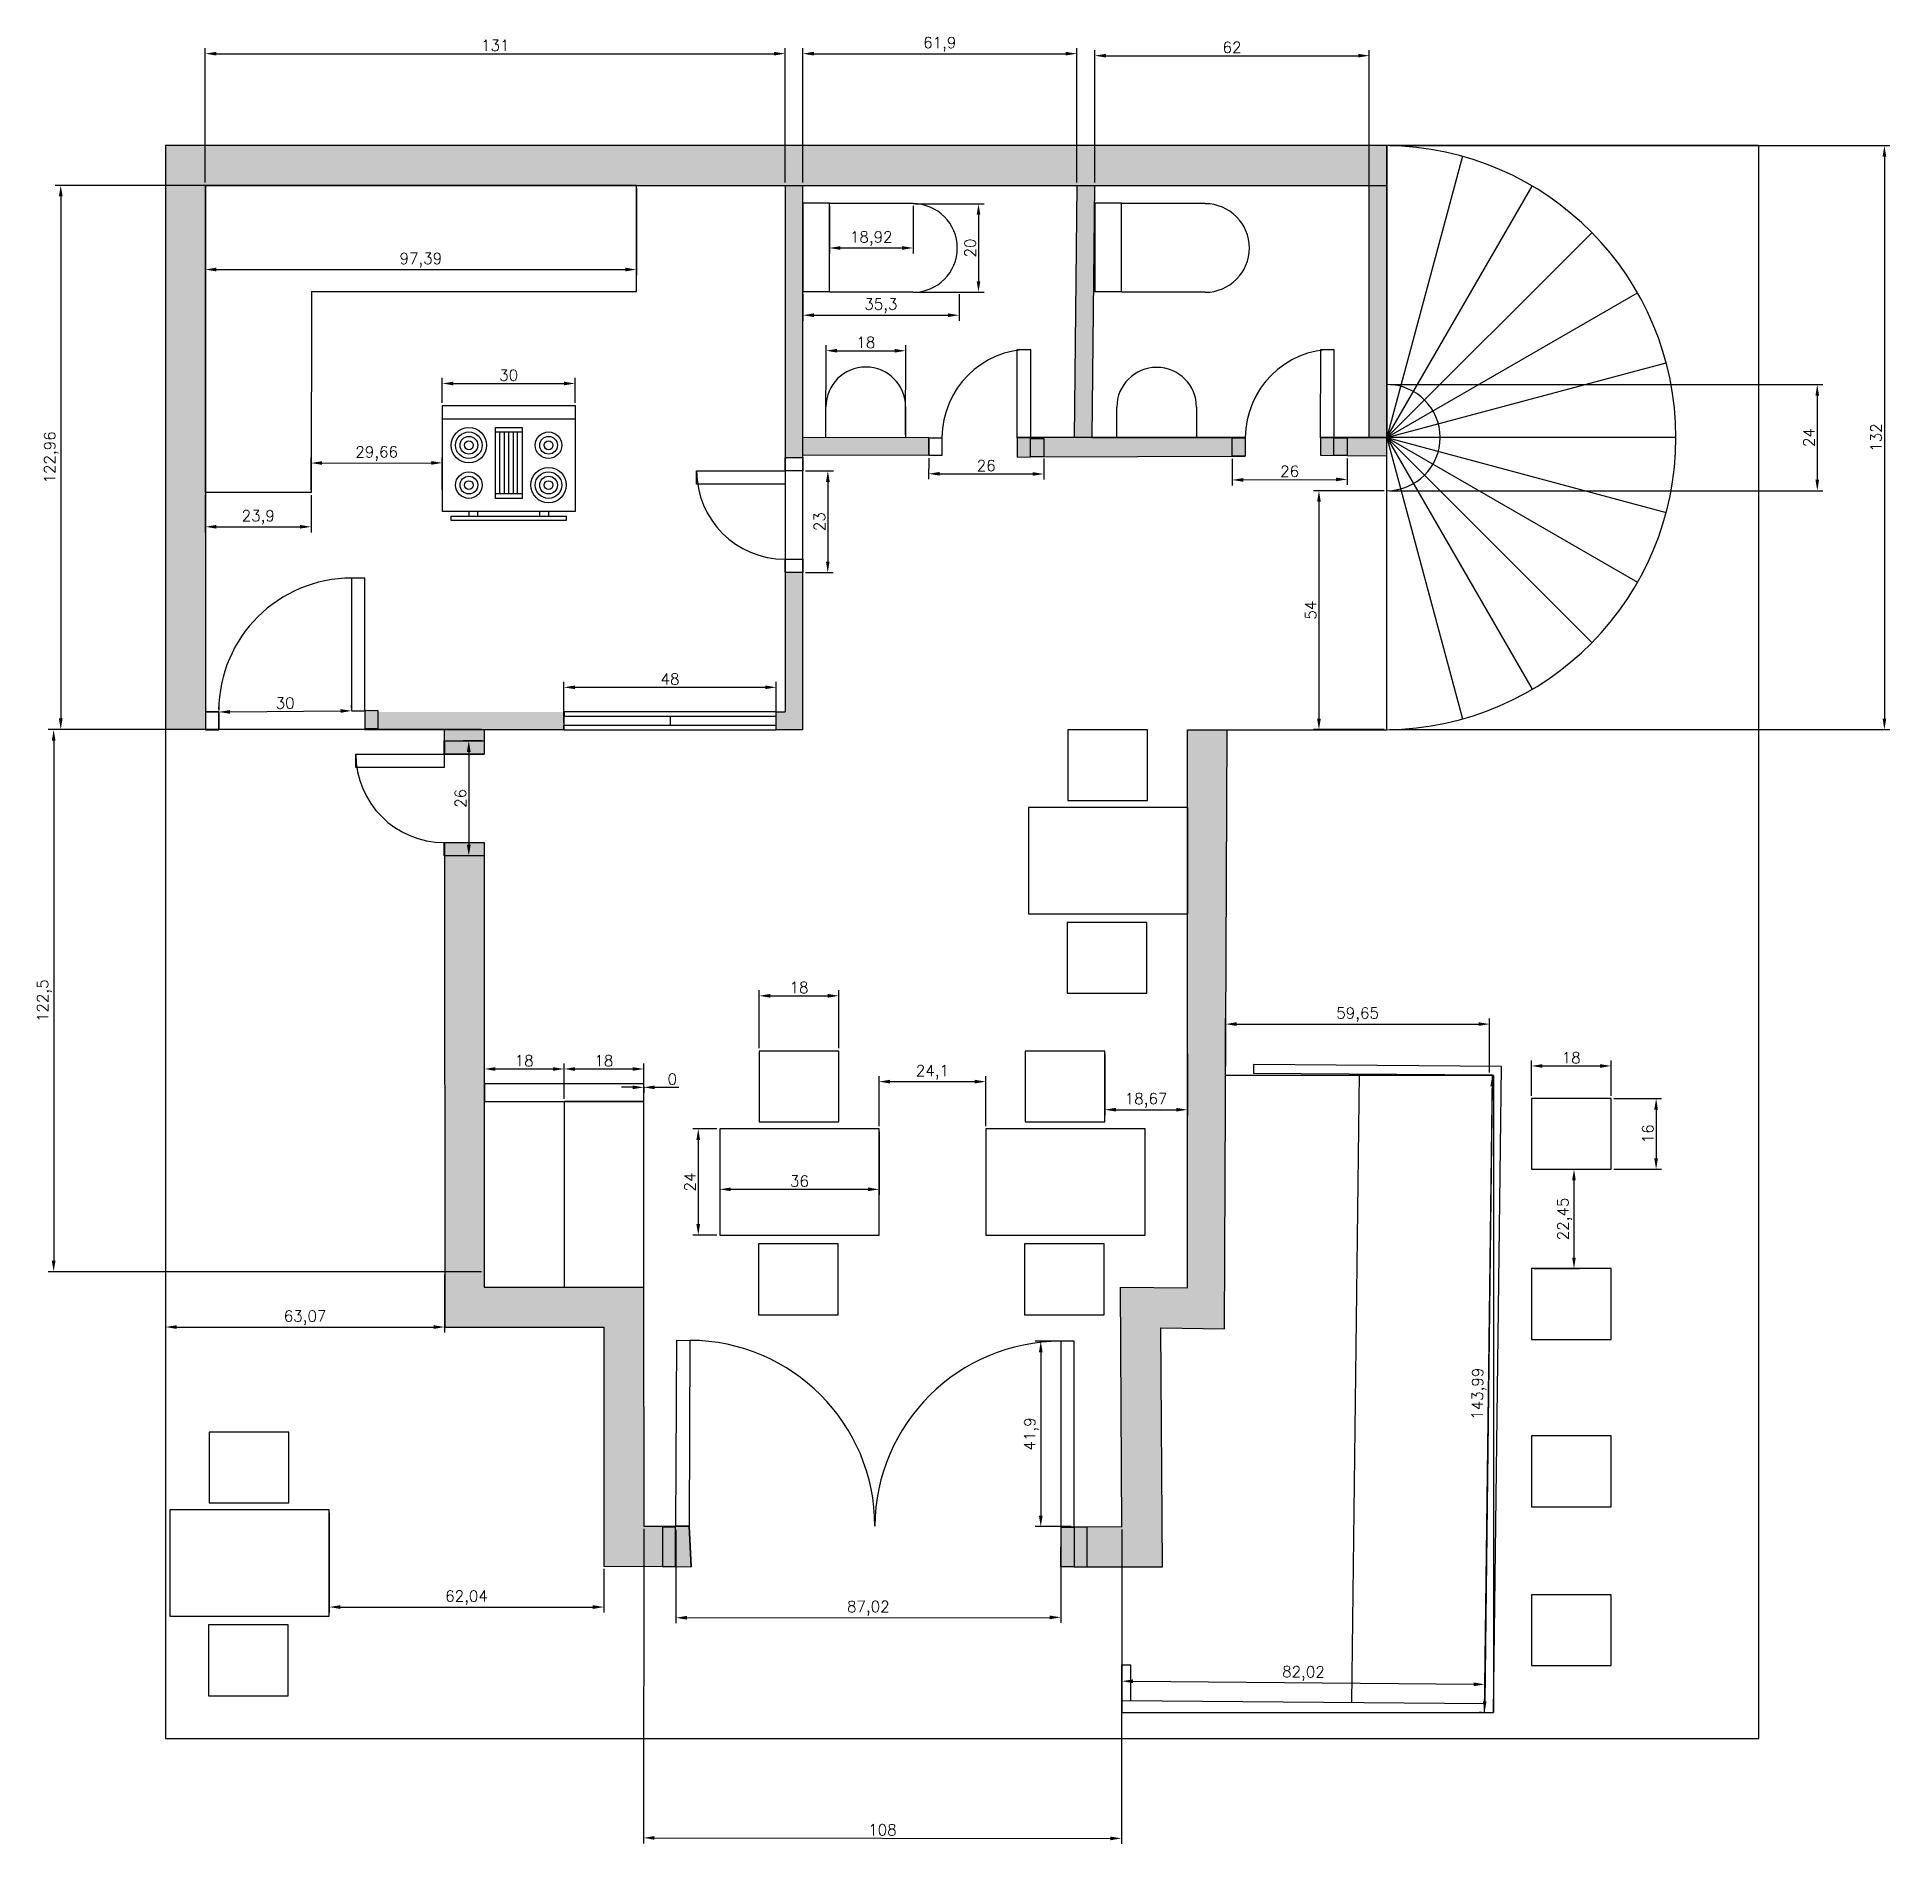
# Model space of a CAD drawing. Header units: inches. Extents: x 13144 to 14040, y 7459 to 7904.
# Drawn here: x 13144.2 to 13562.9, y 7459.3 to 7867.6 of the extents above; entities that cross this region are included whole.
import ezdxf

# ---------------------------------------------------------------- set-up
doc = ezdxf.new("R2010")
doc.units = ezdxf.units.IN
doc.header["$PDMODE"] = 2
for name, color, linetype in [('dimensions', 130, 'Continuous'), ('doors', 22, 'Continuous'), ('hatches', 100, 'Continuous'), ('table and chairs', 210, 'Continuous'), ('toilet basin', 170, 'Continuous'), ('windows', 80, 'Continuous')]:
    doc.layers.add(name, color=color, linetype=linetype)
doc.styles.get("Standard").update_dxf_attribs({"font": 'simplex.shx'})
doc.dimstyles.new('ISO-25', dxfattribs={"dimtxt": 2.5, "dimasz": 2.5, "dimexe": 1.25, "dimexo": 0.625, "dimtad": 1, "dimtxsty": 'Standard', "dimcen": 2.5, "dimadec": 0, "dimazin": 0, "dimtfac": 1, "dimtmove": 0, "dimatfit": 3, "dimfxl": 1, "dimarcsym": 0})

msp = doc.modelspace()

# ---------------------------------------------------------------- blocks, each defined once
blk = doc.blocks.new('main door')
at = {"layer": 'doors'}
for points in [[(-93, 6.27), (-92.79, 48.27), (-89.79, 48.25), (-90, 6.25)], [(-3, 6.04), (-3, 48.04), (-6, 48.04), (-6, 6.04)], [(-96.02, -2.95), (-93.02, -2.87), (-93.02, 6.05), (-96.02, 6.05)], [(-3, -3), (0, -2.93), (0, 6), (-3, 6)]]:
    blk.add_lwpolyline(points, close=True, dxfattribs=at)
for centre, start, end in [((-90, 6.25), 0.0553, 89.7113), ((-6, 6.04), 90, 179.656)]:
    blk.add_arc(centre, 42, start, end, dxfattribs=at)
blk = doc.blocks.new('kitchen doors')
at = {"layer": 'doors'}
for points in [[(-3, 6.04), (-3, 36.04), (-6, 36.04), (-6, 6.04)], [(-36, 5.78), (-39, 5.78), (-39, 1.78), (-36, 1.78)], [(-3, 2.02), (0, 2.02), (0, 6.02), (-3, 6.02)]]:
    blk.add_lwpolyline(points, close=True, dxfattribs=at)
blk.add_arc((-6, 6.04), 30, 90, 179.8132, dxfattribs=at)
blk = doc.blocks.new('window')
at = {"layer": 'windows'}
blk.add_line((-24, 3), (-24, 1), dxfattribs=at)
for points in [[(-48, 0), (0, 0), (0, 4), (-48, 4)], [(-48, 1), (0, 1), (0, 3), (-48, 3)]]:
    blk.add_lwpolyline(points, close=True, dxfattribs=at)
blk = doc.blocks.new('cash counter')
at = {"layer": 'table and chairs'}
for points in [[(0, 4), (-36, 4), (-36, 0), (0, 0)], [(0, -42), (0, 0), (-18, 0), (-18, -42)]]:
    blk.add_lwpolyline(points, close=True, dxfattribs=at)
blk = doc.blocks.new('table chairs')
at = {"layer": 'table and chairs'}
for points in [[(-27.1, 13.6), (-9.1, 13.6), (-9.1, 29.6), (-27.1, 29.6)], [(0, -12), (0, 12), (-36, 12), (-36, -12)], [(-27.26, -29.98), (-9.26, -29.98), (-9.26, -13.98), (-27.26, -13.98)]]:
    blk.add_lwpolyline(points, close=True, dxfattribs=at)
blk = doc.blocks.new('Range-Oven - 30 in top')
for p, q in [((0, -3), (30, -3)), ((12, -6), (18, -6)), ((13, -20), (13, -6)), ((14, -6), (14, -20)), ((15, -20), (15, -6)), ((16, -6), (16, -20)), ((17, -20), (17, -6)), ((18, -20), (12, -20)), ((6, -24), (6, -25)), ((8, -25), (8, -24)), ((22, -25), (22, -24)), ((24, -24), (24, -25))]:
    blk.add_line(p, q)
for points in [[(0, -24), (0, 0), (30, 0), (30, -24)], [(12, -21), (12, -5), (18, -5), (18, -21)], [(2, -26), (2, -25), (28, -25), (28, -26)]]:
    blk.add_lwpolyline(points, close=True)
for centre, radius in [((6, -9), 4), ((6, -9), 3), ((6, -9), 2), ((6, -9), 1), ((24, -9), 3), ((24, -9), 2), ((24, -9), 1), ((6, -18), 3), ((6, -18), 2), ((24, -18), 4), ((24, -18), 3), ((24, -18), 2), ((6, -18), 1), ((24, -18), 1)]:
    blk.add_circle(centre, radius)
blk = doc.blocks.new('*D16')
at = {"layer": 'Defpoints', "color": 0, "transparency": 16777216}
for p in [(13313.26, 7863.88), (13182.26, 7834.12), (13313.26, 7834.12)]:
    blk.add_point(p, dxfattribs=at)
at = {"layer": 'dimensions', "color": 0, "lineweight": -2, "transparency": 16777216}
for p, q in [((13182.26, 7834.74), (13182.26, 7865.13)), ((13184.76, 7863.88), (13310.76, 7863.88)), ((13313.26, 7834.74), (13313.26, 7865.13))]:
    blk.add_line(p, q, dxfattribs=at)
at = {"layer": 'dimensions', "color": 0, "transparency": 16777216}
for points in [[(13184.76, 7864.3), (13184.76, 7863.47), (13182.26, 7863.88)], [(13310.76, 7864.3), (13310.76, 7863.47), (13313.26, 7863.88)]]:
    blk.add_solid(points, dxfattribs=at)
at = {"layer": 'dimensions', "color": 0, "transparency": 16777216, "insert": (13247.76, 7865.76), "char_height": 2.5, "attachment_point": 5}
blk.add_mtext('131', dxfattribs=at)
blk = doc.blocks.new('*D17')
at = {"layer": 'Defpoints', "color": 0, "transparency": 16777216}
for p in [(13379.17, 7863.88), (13317.26, 7834.12), (13379.17, 7834.12)]:
    blk.add_point(p, dxfattribs=at)
at = {"layer": 'dimensions', "color": 0, "lineweight": -2, "transparency": 16777216}
for p, q in [((13317.26, 7834.74), (13317.26, 7865.13)), ((13319.76, 7863.88), (13376.67, 7863.88)), ((13379.17, 7834.74), (13379.17, 7865.13))]:
    blk.add_line(p, q, dxfattribs=at)
at = {"layer": 'dimensions', "color": 0, "transparency": 16777216}
for points in [[(13319.76, 7864.3), (13319.76, 7863.47), (13317.26, 7863.88)], [(13376.67, 7864.3), (13376.67, 7863.47), (13379.17, 7863.88)]]:
    blk.add_solid(points, dxfattribs=at)
at = {"layer": 'dimensions', "color": 0, "transparency": 16777216, "insert": (13348.21, 7866), "char_height": 2.5, "attachment_point": 5}
blk.add_mtext('61,9', dxfattribs=at)
blk = doc.blocks.new('*D18')
at = {"layer": 'Defpoints', "color": 0, "transparency": 16777216}
for p in [(13445.26, 7863.43), (13383.26, 7834.12), (13445.26, 7834.12)]:
    blk.add_point(p, dxfattribs=at)
at = {"layer": 'dimensions', "color": 0, "lineweight": -2, "transparency": 16777216}
for p, q in [((13383.26, 7834.74), (13383.26, 7864.68)), ((13385.76, 7863.43), (13442.76, 7863.43)), ((13445.26, 7834.74), (13445.26, 7864.68))]:
    blk.add_line(p, q, dxfattribs=at)
at = {"layer": 'dimensions', "color": 0, "transparency": 16777216}
for points in [[(13385.76, 7863.85), (13385.76, 7863.01), (13383.26, 7863.43)], [(13442.76, 7863.85), (13442.76, 7863.01), (13445.26, 7863.43)]]:
    blk.add_solid(points, dxfattribs=at)
at = {"layer": 'dimensions', "color": 0, "transparency": 16777216, "insert": (13414.26, 7865.31), "char_height": 2.5, "attachment_point": 5}
blk.add_mtext('62', dxfattribs=at)
blk = doc.blocks.new('*D19')
at = {"layer": 'Defpoints', "color": 0, "transparency": 16777216}
for p in [(13182.26, 7834.12), (13149.59, 7711.15), (13182.26, 7711.15)]:
    blk.add_point(p, dxfattribs=at)
at = {"layer": 'dimensions', "color": 0, "lineweight": -2, "transparency": 16777216}
for p, q in [((13181.64, 7834.12), (13148.34, 7834.12)), ((13149.59, 7831.62), (13149.59, 7713.65)), ((13181.64, 7711.15), (13148.34, 7711.15))]:
    blk.add_line(p, q, dxfattribs=at)
at = {"layer": 'dimensions', "color": 0, "transparency": 16777216}
for points in [[(13149.17, 7831.62), (13150.01, 7831.62), (13149.59, 7834.12)], [(13149.17, 7713.65), (13150.01, 7713.65), (13149.59, 7711.15)]]:
    blk.add_solid(points, dxfattribs=at)
at = {"layer": 'dimensions', "color": 0, "transparency": 16777216, "insert": (13147.48, 7772.63), "char_height": 2.5, "attachment_point": 5, "rotation": 90}
blk.add_mtext('122,96', dxfattribs=at)
blk = doc.blocks.new('*D20')
at = {"layer": 'Defpoints', "color": 0, "transparency": 16777216}
for p in [(13245.26, 7711.12), (13147.99, 7588.61), (13245.26, 7588.61)]:
    blk.add_point(p, dxfattribs=at)
at = {"layer": 'dimensions', "color": 0, "lineweight": -2, "transparency": 16777216}
for p, q in [((13244.64, 7711.12), (13146.74, 7711.12)), ((13147.99, 7708.62), (13147.99, 7591.11)), ((13244.64, 7588.61), (13146.74, 7588.61))]:
    blk.add_line(p, q, dxfattribs=at)
at = {"layer": 'dimensions', "color": 0, "transparency": 16777216}
for points in [[(13147.57, 7708.62), (13148.41, 7708.62), (13147.99, 7711.12)], [(13147.57, 7591.11), (13148.41, 7591.11), (13147.99, 7588.61)]]:
    blk.add_solid(points, dxfattribs=at)
at = {"layer": 'dimensions', "color": 0, "transparency": 16777216, "insert": (13145.88, 7649.86), "char_height": 2.5, "attachment_point": 5, "rotation": 90}
blk.add_mtext('122,5', dxfattribs=at)
blk = doc.blocks.new('*D21')
at = {"layer": 'Defpoints', "color": 0, "transparency": 16777216}
for p in [(13288.54, 7530.92), (13375.56, 7531.01), (13375.58, 7510.51)]:
    blk.add_point(p, dxfattribs=at)
at = {"layer": 'dimensions', "color": 0, "lineweight": -2, "transparency": 16777216}
for p, q in [((13288.54, 7530.29), (13288.56, 7509.17)), ((13375.56, 7530.39), (13375.58, 7509.26)), ((13291.06, 7510.42), (13373.08, 7510.51))]:
    blk.add_line(p, q, dxfattribs=at)
at = {"layer": 'dimensions', "color": 0, "transparency": 16777216}
for points in [[(13291.06, 7510.84), (13291.06, 7510.01), (13288.56, 7510.42)], [(13373.08, 7510.93), (13373.08, 7510.09), (13375.58, 7510.51)]]:
    blk.add_solid(points, dxfattribs=at)
at = {"layer": 'dimensions', "color": 0, "transparency": 16777216, "insert": (13332.07, 7512.58), "char_height": 2.5, "attachment_point": 5, "rotation": 0.0605}
blk.add_mtext('87,02', dxfattribs=at)
blk = doc.blocks.new('*D22')
at = {"layer": 'Defpoints', "color": 0, "transparency": 16777216}
for p in [(13281.32, 7531.12), (13389.32, 7531), (13389.25, 7460.56)]:
    blk.add_point(p, dxfattribs=at)
at = {"layer": 'dimensions', "color": 0, "lineweight": -2, "transparency": 16777216}
for p, q in [((13281.32, 7530.49), (13281.24, 7459.43)), ((13389.32, 7530.37), (13389.24, 7459.31)), ((13283.75, 7460.67), (13386.75, 7460.56))]:
    blk.add_line(p, q, dxfattribs=at)
at = {"layer": 'dimensions', "color": 0, "transparency": 16777216}
for points in [[(13283.75, 7461.09), (13283.75, 7460.26), (13281.25, 7460.68)], [(13386.75, 7460.98), (13386.75, 7460.14), (13389.25, 7460.56)]]:
    blk.add_solid(points, dxfattribs=at)
at = {"layer": 'dimensions', "color": 0, "transparency": 16777216, "insert": (13335.25, 7462.49), "char_height": 2.5, "attachment_point": 5, "rotation": 359.9365}
blk.add_mtext('108', dxfattribs=at)
blk = doc.blocks.new('*D23')
at = {"layer": 'Defpoints', "color": 0, "transparency": 16777216}
for p in [(13185.3, 7715.12), (13215.3, 7715.37), (13215.3, 7715.37)]:
    blk.add_point(p, dxfattribs=at)
at = {"layer": 'dimensions', "color": 0, "lineweight": -2, "transparency": 16777216}
for p, q in [((13185.3, 7715.74), (13185.29, 7716.37)), ((13215.3, 7715.99), (13215.29, 7716.62)), ((13187.8, 7715.14), (13212.8, 7715.35))]:
    blk.add_line(p, q, dxfattribs=at)
at = {"layer": 'dimensions', "color": 0, "transparency": 16777216}
for points in [[(13187.8, 7715.55), (13187.81, 7714.72), (13185.3, 7715.12)], [(13212.8, 7715.76), (13212.81, 7714.93), (13215.3, 7715.37)]]:
    blk.add_solid(points, dxfattribs=at)
at = {"layer": 'dimensions', "color": 0, "transparency": 16777216, "insert": (13200.29, 7717.12), "char_height": 2.5, "attachment_point": 5, "rotation": 0.4822}
blk.add_mtext('30', dxfattribs=at)
blk = doc.blocks.new('*D24')
at = {"layer": 'Defpoints', "color": 0, "transparency": 16777216}
for p in [(13245.26, 7708.6), (13241.79, 7682.6), (13245.26, 7682.6)]:
    blk.add_point(p, dxfattribs=at)
at = {"layer": 'dimensions', "color": 0, "lineweight": -2, "transparency": 16777216}
for p, q in [((13244.64, 7708.6), (13240.54, 7708.6)), ((13241.79, 7706.1), (13241.79, 7685.1)), ((13244.64, 7682.6), (13240.54, 7682.6))]:
    blk.add_line(p, q, dxfattribs=at)
at = {"layer": 'dimensions', "color": 0, "transparency": 16777216}
for points in [[(13241.37, 7706.1), (13242.21, 7706.1), (13241.79, 7708.6)], [(13241.37, 7685.1), (13242.21, 7685.1), (13241.79, 7682.6)]]:
    blk.add_solid(points, dxfattribs=at)
at = {"layer": 'dimensions', "color": 0, "transparency": 16777216, "insert": (13239.92, 7695.6), "char_height": 2.5, "attachment_point": 5, "rotation": 90}
blk.add_mtext('26', dxfattribs=at)
blk = doc.blocks.new('*D25')
at = {"layer": 'Defpoints', "color": 0, "transparency": 16777216}
for p in [(13281.31, 7634.44), (13263.31, 7627.1), (13281.31, 7627.1)]:
    blk.add_point(p, dxfattribs=at)
at = {"layer": 'dimensions', "color": 0, "lineweight": -2, "transparency": 16777216}
for p, q in [((13263.31, 7627.72), (13263.31, 7635.69)), ((13265.81, 7634.44), (13278.81, 7634.44)), ((13281.31, 7627.72), (13281.31, 7635.69))]:
    blk.add_line(p, q, dxfattribs=at)
at = {"layer": 'dimensions', "color": 0, "transparency": 16777216}
for points in [[(13265.81, 7634.85), (13265.81, 7634.02), (13263.31, 7634.44)], [(13278.81, 7634.85), (13278.81, 7634.02), (13281.31, 7634.44)]]:
    blk.add_solid(points, dxfattribs=at)
at = {"layer": 'dimensions', "color": 0, "transparency": 16777216, "insert": (13272.31, 7636.31), "char_height": 2.5, "attachment_point": 5}
blk.add_mtext('18', dxfattribs=at)
blk = doc.blocks.new('*D26')
at = {"layer": 'Defpoints', "color": 0, "transparency": 16777216}
for p in [(13263.31, 7634.44), (13245.31, 7627.1), (13263.31, 7627.1)]:
    blk.add_point(p, dxfattribs=at)
at = {"layer": 'dimensions', "color": 0, "lineweight": -2, "transparency": 16777216}
for p, q in [((13245.31, 7627.72), (13245.31, 7635.69)), ((13247.81, 7634.44), (13260.81, 7634.44)), ((13263.31, 7627.72), (13263.31, 7635.69))]:
    blk.add_line(p, q, dxfattribs=at)
at = {"layer": 'dimensions', "color": 0, "transparency": 16777216}
for points in [[(13247.81, 7634.85), (13247.81, 7634.02), (13245.31, 7634.44)], [(13260.81, 7634.85), (13260.81, 7634.02), (13263.31, 7634.44)]]:
    blk.add_solid(points, dxfattribs=at)
at = {"layer": 'dimensions', "color": 0, "transparency": 16777216, "insert": (13254.31, 7636.31), "char_height": 2.5, "attachment_point": 5}
blk.add_mtext('18', dxfattribs=at)
blk = doc.blocks.new('*D27')
at = {"layer": 'Defpoints', "color": 0, "transparency": 16777216}
for p in [(13358.6, 7631.58), (13334.5, 7620.89), (13358.6, 7620.89)]:
    blk.add_point(p, dxfattribs=at)
at = {"layer": 'dimensions', "color": 0, "lineweight": -2, "transparency": 16777216}
for p, q in [((13334.5, 7621.52), (13334.5, 7632.83)), ((13358.6, 7621.52), (13358.6, 7632.83)), ((13337, 7631.58), (13356.1, 7631.58))]:
    blk.add_line(p, q, dxfattribs=at)
at = {"layer": 'dimensions', "color": 0, "transparency": 16777216}
for points in [[(13337, 7632), (13337, 7631.16), (13334.5, 7631.58)], [(13356.1, 7632), (13356.1, 7631.16), (13358.6, 7631.58)]]:
    blk.add_solid(points, dxfattribs=at)
at = {"layer": 'dimensions', "color": 0, "transparency": 16777216, "insert": (13346.55, 7633.69), "char_height": 2.5, "attachment_point": 5}
blk.add_mtext('24,1', dxfattribs=at)
blk = doc.blocks.new('*D28')
at = {"layer": 'Defpoints', "color": 0, "transparency": 16777216}
for p in [(13325.4, 7650.98), (13307.4, 7638.49), (13325.4, 7638.49)]:
    blk.add_point(p, dxfattribs=at)
at = {"layer": 'dimensions', "color": 0, "lineweight": -2, "transparency": 16777216}
for p, q in [((13307.4, 7639.12), (13307.4, 7652.23)), ((13309.9, 7650.98), (13322.9, 7650.98)), ((13325.4, 7639.12), (13325.4, 7652.23))]:
    blk.add_line(p, q, dxfattribs=at)
at = {"layer": 'dimensions', "color": 0, "transparency": 16777216}
for points in [[(13309.9, 7651.39), (13309.9, 7650.56), (13307.4, 7650.98)], [(13322.9, 7651.39), (13322.9, 7650.56), (13325.4, 7650.98)]]:
    blk.add_solid(points, dxfattribs=at)
at = {"layer": 'dimensions', "color": 0, "transparency": 16777216, "insert": (13316.4, 7652.85), "char_height": 2.5, "attachment_point": 5}
blk.add_mtext('18', dxfattribs=at)
blk = doc.blocks.new('*D29')
at = {"layer": 'Defpoints', "color": 0, "transparency": 16777216}
for p in [(13298.5, 7620.89), (13293.64, 7596.89), (13298.5, 7596.89)]:
    blk.add_point(p, dxfattribs=at)
at = {"layer": 'dimensions', "color": 0, "lineweight": -2, "transparency": 16777216}
for p, q in [((13297.87, 7620.89), (13292.39, 7620.89)), ((13293.64, 7618.39), (13293.64, 7599.39)), ((13297.87, 7596.89), (13292.39, 7596.89))]:
    blk.add_line(p, q, dxfattribs=at)
at = {"layer": 'dimensions', "color": 0, "transparency": 16777216}
for points in [[(13293.22, 7618.39), (13294.05, 7618.39), (13293.64, 7620.89)], [(13293.22, 7599.39), (13294.05, 7599.39), (13293.64, 7596.89)]]:
    blk.add_solid(points, dxfattribs=at)
at = {"layer": 'dimensions', "color": 0, "transparency": 16777216, "insert": (13291.76, 7608.89), "char_height": 2.5, "attachment_point": 5, "rotation": 90}
blk.add_mtext('24', dxfattribs=at)
blk = doc.blocks.new('*D30')
at = {"layer": 'Defpoints', "color": 0, "transparency": 16777216}
for p in [(13298.5, 7620.89), (13334.5, 7620.89), (13334.5, 7607.24)]:
    blk.add_point(p, dxfattribs=at)
at = {"layer": 'dimensions', "color": 0, "lineweight": -2, "transparency": 16777216}
for p, q in [((13298.5, 7620.27), (13298.5, 7605.99)), ((13334.5, 7620.27), (13334.5, 7605.99)), ((13301, 7607.24), (13332, 7607.24))]:
    blk.add_line(p, q, dxfattribs=at)
at = {"layer": 'dimensions', "color": 0, "transparency": 16777216}
for points in [[(13301, 7607.66), (13301, 7606.82), (13298.5, 7607.24)], [(13332, 7607.66), (13332, 7606.82), (13334.5, 7607.24)]]:
    blk.add_solid(points, dxfattribs=at)
at = {"layer": 'dimensions', "color": 0, "transparency": 16777216, "insert": (13316.5, 7609.11), "char_height": 2.5, "attachment_point": 5}
blk.add_mtext('36', dxfattribs=at)
blk = doc.blocks.new('*D31')
at = {"layer": 'Defpoints', "color": 0, "transparency": 16777216}
for p in [(13378.56, 7572.91), (13371.03, 7531.01), (13378.56, 7531.01)]:
    blk.add_point(p, dxfattribs=at)
at = {"layer": 'dimensions', "color": 0, "lineweight": -2, "transparency": 16777216}
for p, q in [((13377.93, 7572.91), (13369.78, 7572.91)), ((13371.03, 7570.41), (13371.03, 7533.51)), ((13377.93, 7531.01), (13369.78, 7531.01))]:
    blk.add_line(p, q, dxfattribs=at)
at = {"layer": 'dimensions', "color": 0, "transparency": 16777216}
for points in [[(13370.62, 7570.41), (13371.45, 7570.41), (13371.03, 7572.91)], [(13370.62, 7533.51), (13371.45, 7533.51), (13371.03, 7531.01)]]:
    blk.add_solid(points, dxfattribs=at)
at = {"layer": 'dimensions', "color": 0, "transparency": 16777216, "insert": (13368.92, 7551.96), "char_height": 2.5, "attachment_point": 5, "rotation": 90}
blk.add_mtext('41,9', dxfattribs=at)
blk = doc.blocks.new('*D32')
at = {"layer": 'Defpoints', "color": 0, "transparency": 16777216}
for p in [(13473.08, 7633), (13471.32, 7489.01), (13471.32, 7489.01)]:
    blk.add_point(p, dxfattribs=at)
at = {"layer": 'dimensions', "color": 0, "lineweight": -2, "transparency": 16777216}
for p, q in [((13472.46, 7633), (13471.82, 7633.01)), ((13473.04, 7630.5), (13471.35, 7491.51)), ((13470.7, 7489.02), (13470.07, 7489.03))]:
    blk.add_line(p, q, dxfattribs=at)
at = {"layer": 'dimensions', "color": 0, "transparency": 16777216}
for points in [[(13472.63, 7630.5), (13473.46, 7630.49), (13473.07, 7633)], [(13470.93, 7491.52), (13471.76, 7491.51), (13471.32, 7489.01)]]:
    blk.add_solid(points, dxfattribs=at)
at = {"layer": 'dimensions', "color": 0, "transparency": 16777216, "insert": (13470.08, 7561.03), "char_height": 2.5, "attachment_point": 5, "rotation": 89.301}
blk.add_mtext('143,99', dxfattribs=at)
blk = doc.blocks.new('*D33')
at = {"layer": 'Defpoints', "color": 0, "transparency": 16777216}
for p in [(13471.38, 7495.36), (13389.32, 7491.74), (13471.34, 7491.01)]:
    blk.add_point(p, dxfattribs=at)
at = {"layer": 'dimensions', "color": 0, "lineweight": -2, "transparency": 16777216}
for p, q in [((13389.33, 7492.37), (13389.37, 7497.34)), ((13391.86, 7496.07), (13468.88, 7495.39)), ((13471.35, 7491.64), (13471.39, 7496.61))]:
    blk.add_line(p, q, dxfattribs=at)
at = {"layer": 'dimensions', "color": 0, "transparency": 16777216}
for points in [[(13391.87, 7496.49), (13391.86, 7495.65), (13389.36, 7496.09)], [(13468.88, 7495.8), (13468.88, 7494.97), (13471.38, 7495.36)]]:
    blk.add_solid(points, dxfattribs=at)
at = {"layer": 'dimensions', "color": 0, "transparency": 16777216, "insert": (13430.39, 7497.84), "char_height": 2.5, "attachment_point": 5, "rotation": 359.4913}
blk.add_mtext('82,02', dxfattribs=at)
blk = doc.blocks.new('*D34')
at = {"layer": 'Defpoints', "color": 0, "transparency": 16777216}
for p in [(13281.31, 7631.1), (13281.31, 7630.29), (13281.31, 7622.49)]:
    blk.add_point(p, dxfattribs=at)
at = {"layer": 'dimensions', "color": 0, "lineweight": -2, "transparency": 16777216}
for p, q in [((13278.81, 7630.29), (13276.31, 7630.29)), ((13281.31, 7623.12), (13281.31, 7631.54)), ((13281.31, 7630.47), (13281.31, 7629.04)), ((13283.81, 7630.29), (13289.23, 7630.29))]:
    blk.add_line(p, q, dxfattribs=at)
at = {"layer": 'dimensions', "color": 0, "transparency": 16777216}
for points in [[(13278.81, 7630.7), (13278.81, 7629.87), (13281.31, 7630.29)], [(13283.81, 7630.7), (13283.81, 7629.87), (13281.31, 7630.29)]]:
    blk.add_solid(points, dxfattribs=at)
at = {"layer": 'dimensions', "color": 0, "transparency": 16777216, "insert": (13287.77, 7632.16), "char_height": 2.5, "attachment_point": 5}
blk.add_mtext('0', dxfattribs=at)
blk = doc.blocks.new('*D35')
at = {"layer": 'Defpoints', "color": 0, "transparency": 16777216}
for p in [(13385.5, 7638.49), (13404.16, 7638.49), (13404.16, 7625.23)]:
    blk.add_point(p, dxfattribs=at)
at = {"layer": 'dimensions', "color": 0, "lineweight": -2, "transparency": 16777216}
for p, q in [((13385.5, 7637.87), (13385.5, 7623.98)), ((13404.16, 7637.87), (13404.16, 7623.98)), ((13388, 7625.23), (13401.66, 7625.23))]:
    blk.add_line(p, q, dxfattribs=at)
at = {"layer": 'dimensions', "color": 0, "transparency": 16777216}
for points in [[(13388, 7625.65), (13388, 7624.82), (13385.5, 7625.23)], [(13401.66, 7625.65), (13401.66, 7624.82), (13404.16, 7625.23)]]:
    blk.add_solid(points, dxfattribs=at)
at = {"layer": 'dimensions', "color": 0, "transparency": 16777216, "insert": (13394.83, 7627.35), "char_height": 2.5, "attachment_point": 5}
blk.add_mtext('18,67', dxfattribs=at)
blk = doc.blocks.new('*D36')
at = {"layer": 'Defpoints', "color": 0, "transparency": 16777216}
for p in [(13449.26, 7765.12), (13433.89, 7711.12), (13449.26, 7711.12)]:
    blk.add_point(p, dxfattribs=at)
at = {"layer": 'dimensions', "color": 0, "lineweight": -2, "transparency": 16777216}
for p, q in [((13448.64, 7765.12), (13432.64, 7765.12)), ((13433.89, 7762.62), (13433.89, 7713.62)), ((13448.64, 7711.12), (13432.64, 7711.12))]:
    blk.add_line(p, q, dxfattribs=at)
at = {"layer": 'dimensions', "color": 0, "transparency": 16777216}
for points in [[(13433.48, 7762.62), (13434.31, 7762.62), (13433.89, 7765.12)], [(13433.48, 7713.62), (13434.31, 7713.62), (13433.89, 7711.12)]]:
    blk.add_solid(points, dxfattribs=at)
at = {"layer": 'dimensions', "color": 0, "transparency": 16777216, "insert": (13432.02, 7738.12), "char_height": 2.5, "attachment_point": 5, "rotation": 90}
blk.add_mtext('54', dxfattribs=at)
blk = doc.blocks.new('*D37')
at = {"layer": 'Defpoints', "color": 0, "transparency": 16777216}
for p in [(13342.18, 7829.97), (13342.18, 7809.97), (13356.96, 7809.97)]:
    blk.add_point(p, dxfattribs=at)
at = {"layer": 'dimensions', "color": 0, "lineweight": -2, "transparency": 16777216}
for p, q in [((13342.81, 7829.97), (13358.21, 7829.97)), ((13356.96, 7827.47), (13356.96, 7812.47)), ((13342.81, 7809.97), (13358.21, 7809.97))]:
    blk.add_line(p, q, dxfattribs=at)
at = {"layer": 'dimensions', "color": 0, "transparency": 16777216}
for points in [[(13356.54, 7827.47), (13357.38, 7827.47), (13356.96, 7829.97)], [(13356.54, 7812.47), (13357.38, 7812.47), (13356.96, 7809.97)]]:
    blk.add_solid(points, dxfattribs=at)
at = {"layer": 'dimensions', "color": 0, "transparency": 16777216, "insert": (13355.08, 7819.97), "char_height": 2.5, "attachment_point": 5, "rotation": 90}
blk.add_mtext('20', dxfattribs=at)
blk = doc.blocks.new('*D38')
at = {"layer": 'Defpoints', "color": 0, "transparency": 16777216}
for p in [(13340.51, 7796.74), (13322.49, 7777.12), (13340.49, 7777.1)]:
    blk.add_point(p, dxfattribs=at)
at = {"layer": 'dimensions', "color": 0, "lineweight": -2, "transparency": 16777216}
for p, q in [((13322.49, 7777.74), (13322.51, 7798.01)), ((13325.01, 7796.75), (13338.01, 7796.74)), ((13340.49, 7777.72), (13340.51, 7797.99))]:
    blk.add_line(p, q, dxfattribs=at)
at = {"layer": 'dimensions', "color": 0, "transparency": 16777216}
for points in [[(13325.01, 7797.17), (13325.01, 7796.34), (13322.51, 7796.76)], [(13338.01, 7797.16), (13338.01, 7796.32), (13340.51, 7796.74)]]:
    blk.add_solid(points, dxfattribs=at)
at = {"layer": 'dimensions', "color": 0, "transparency": 16777216, "insert": (13331.51, 7798.62), "char_height": 2.5, "attachment_point": 5, "rotation": 359.9288}
blk.add_mtext('18', dxfattribs=at)
blk = doc.blocks.new('*D39')
at = {"layer": 'Defpoints', "color": 0, "transparency": 16777216}
for p in [(13317.26, 7810.13), (13352.56, 7810.13), (13352.56, 7804.78)]:
    blk.add_point(p, dxfattribs=at)
at = {"layer": 'dimensions', "color": 0, "lineweight": -2, "transparency": 16777216}
for p, q in [((13317.26, 7809.51), (13317.26, 7803.53)), ((13352.56, 7809.51), (13352.56, 7803.53)), ((13319.76, 7804.78), (13350.06, 7804.78))]:
    blk.add_line(p, q, dxfattribs=at)
at = {"layer": 'dimensions', "color": 0, "transparency": 16777216}
for points in [[(13319.76, 7805.2), (13319.76, 7804.36), (13317.26, 7804.78)], [(13350.06, 7805.2), (13350.06, 7804.36), (13352.56, 7804.78)]]:
    blk.add_solid(points, dxfattribs=at)
at = {"layer": 'dimensions', "color": 0, "transparency": 16777216, "insert": (13334.91, 7806.89), "char_height": 2.5, "attachment_point": 5}
blk.add_mtext('35,3', dxfattribs=at)
blk = doc.blocks.new('*D40')
at = {"layer": 'Defpoints', "color": 0, "transparency": 16777216}
for p in [(13323.26, 7830.13), (13342.18, 7830.13), (13342.18, 7819.97)]:
    blk.add_point(p, dxfattribs=at)
at = {"layer": 'dimensions', "color": 0, "lineweight": -2, "transparency": 16777216}
for p, q in [((13323.26, 7829.51), (13323.26, 7818.72)), ((13342.18, 7829.51), (13342.18, 7818.72)), ((13325.76, 7819.97), (13339.68, 7819.97))]:
    blk.add_line(p, q, dxfattribs=at)
at = {"layer": 'dimensions', "color": 0, "transparency": 16777216}
for points in [[(13325.76, 7820.39), (13325.76, 7819.55), (13323.26, 7819.97)], [(13339.68, 7820.39), (13339.68, 7819.55), (13342.18, 7819.97)]]:
    blk.add_solid(points, dxfattribs=at)
at = {"layer": 'dimensions', "color": 0, "transparency": 16777216, "insert": (13332.72, 7822.08), "char_height": 2.5, "attachment_point": 5}
blk.add_mtext('18,92', dxfattribs=at)
blk = doc.blocks.new('*D41')
at = {"layer": 'Defpoints', "color": 0, "transparency": 16777216}
for p in [(13265.81, 7789.35), (13235.81, 7784.39), (13265.81, 7784.39)]:
    blk.add_point(p, dxfattribs=at)
at = {"layer": 'dimensions', "color": 0, "lineweight": -2, "transparency": 16777216}
for p, q in [((13235.81, 7785.01), (13235.81, 7790.6)), ((13238.31, 7789.35), (13263.31, 7789.35)), ((13265.81, 7785.01), (13265.81, 7790.6))]:
    blk.add_line(p, q, dxfattribs=at)
at = {"layer": 'dimensions', "color": 0, "transparency": 16777216}
for points in [[(13238.31, 7789.76), (13238.31, 7788.93), (13235.81, 7789.35)], [(13263.31, 7789.76), (13263.31, 7788.93), (13265.81, 7789.35)]]:
    blk.add_solid(points, dxfattribs=at)
at = {"layer": 'dimensions', "color": 0, "transparency": 16777216, "insert": (13250.81, 7791.22), "char_height": 2.5, "attachment_point": 5}
blk.add_mtext('30', dxfattribs=at)
blk = doc.blocks.new('*D42')
at = {"layer": 'Defpoints', "color": 0, "transparency": 16777216}
for p in [(13235.81, 7771.41), (13206.16, 7764.73), (13235.81, 7764.77)]:
    blk.add_point(p, dxfattribs=at)
at = {"layer": 'dimensions', "color": 0, "lineweight": -2, "transparency": 16777216}
for p, q in [((13206.16, 7765.35), (13206.15, 7772.62)), ((13208.65, 7771.38), (13233.31, 7771.41)), ((13235.81, 7765.39), (13235.8, 7772.66))]:
    blk.add_line(p, q, dxfattribs=at)
at = {"layer": 'dimensions', "color": 0, "transparency": 16777216}
for points in [[(13208.65, 7771.79), (13208.65, 7770.96), (13206.15, 7771.37)], [(13233.31, 7771.82), (13233.31, 7770.99), (13235.81, 7771.41)]]:
    blk.add_solid(points, dxfattribs=at)
at = {"layer": 'dimensions', "color": 0, "transparency": 16777216, "insert": (13220.98, 7773.5), "char_height": 2.5, "attachment_point": 5, "rotation": 0.0759}
blk.add_mtext('29,66', dxfattribs=at)
blk = doc.blocks.new('*D43')
at = {"layer": 'Defpoints', "color": 0, "transparency": 16777216}
for p in [(13182.26, 7764.73), (13206.16, 7764.73), (13206.16, 7756.96)]:
    blk.add_point(p, dxfattribs=at)
at = {"layer": 'dimensions', "color": 0, "lineweight": -2, "transparency": 16777216}
for p, q in [((13182.26, 7764.1), (13182.26, 7755.71)), ((13206.16, 7764.1), (13206.16, 7755.71)), ((13184.76, 7756.96), (13203.66, 7756.96))]:
    blk.add_line(p, q, dxfattribs=at)
at = {"layer": 'dimensions', "color": 0, "transparency": 16777216}
for points in [[(13184.76, 7757.38), (13184.76, 7756.55), (13182.26, 7756.96)], [(13203.66, 7757.38), (13203.66, 7756.55), (13206.16, 7756.96)]]:
    blk.add_solid(points, dxfattribs=at)
at = {"layer": 'dimensions', "color": 0, "transparency": 16777216, "insert": (13194.21, 7759.08), "char_height": 2.5, "attachment_point": 5}
blk.add_mtext('23,9', dxfattribs=at)
blk = doc.blocks.new('*D44')
at = {"layer": 'Defpoints', "color": 0, "transparency": 16777216}
for p in [(13182.26, 7834.12), (13279.65, 7834.12), (13279.65, 7815.1)]:
    blk.add_point(p, dxfattribs=at)
at = {"layer": 'dimensions', "color": 0, "lineweight": -2, "transparency": 16777216}
for p, q in [((13182.26, 7833.49), (13182.26, 7813.85)), ((13279.65, 7833.49), (13279.65, 7813.85)), ((13184.76, 7815.1), (13277.15, 7815.1))]:
    blk.add_line(p, q, dxfattribs=at)
at = {"layer": 'dimensions', "color": 0, "transparency": 16777216}
for points in [[(13184.76, 7815.52), (13184.76, 7814.68), (13182.26, 7815.1)], [(13277.15, 7815.52), (13277.15, 7814.68), (13279.65, 7815.1)]]:
    blk.add_solid(points, dxfattribs=at)
at = {"layer": 'dimensions', "color": 0, "transparency": 16777216, "insert": (13230.96, 7817.21), "char_height": 2.5, "attachment_point": 5}
blk.add_mtext('97,39', dxfattribs=at)
blk = doc.blocks.new('*D45')
at = {"layer": 'Defpoints', "color": 0, "transparency": 16777216}
for p in [(13317.26, 7769.62), (13317.23, 7746.62), (13322.9, 7746.61)]:
    blk.add_point(p, dxfattribs=at)
at = {"layer": 'dimensions', "color": 0, "lineweight": -2, "transparency": 16777216}
for p, q in [((13317.88, 7769.61), (13324.18, 7769.61)), ((13322.93, 7767.11), (13322.91, 7749.11)), ((13317.86, 7746.61), (13324.15, 7746.61))]:
    blk.add_line(p, q, dxfattribs=at)
at = {"layer": 'dimensions', "color": 0, "transparency": 16777216}
for points in [[(13322.51, 7767.11), (13323.35, 7767.11), (13322.93, 7769.61)], [(13322.49, 7749.11), (13323.32, 7749.11), (13322.9, 7746.61)]]:
    blk.add_solid(points, dxfattribs=at)
at = {"layer": 'dimensions', "color": 0, "transparency": 16777216, "insert": (13321.04, 7758.11), "char_height": 2.5, "attachment_point": 5, "rotation": 89.9288}
blk.add_mtext('23', dxfattribs=at)
blk = doc.blocks.new('*D46')
at = {"layer": 'Defpoints', "color": 0, "transparency": 16777216}
for p in [(13345.71, 7773.09), (13371.71, 7773.03), (13371.7, 7768.89)]:
    blk.add_point(p, dxfattribs=at)
at = {"layer": 'dimensions', "color": 0, "lineweight": -2, "transparency": 16777216}
for p, q in [((13345.71, 7772.47), (13345.69, 7767.7)), ((13371.7, 7772.4), (13371.69, 7767.64)), ((13348.2, 7768.95), (13369.2, 7768.9))]:
    blk.add_line(p, q, dxfattribs=at)
at = {"layer": 'dimensions', "color": 0, "transparency": 16777216}
for points in [[(13348.2, 7769.36), (13348.2, 7768.53), (13345.7, 7768.95)], [(13369.2, 7769.31), (13369.2, 7768.48), (13371.7, 7768.89)]]:
    blk.add_solid(points, dxfattribs=at)
at = {"layer": 'dimensions', "color": 0, "transparency": 16777216, "insert": (13358.7, 7770.8), "char_height": 2.5, "attachment_point": 5, "rotation": 359.8575}
blk.add_mtext('26', dxfattribs=at)
blk = doc.blocks.new('*D47')
at = {"layer": 'Defpoints', "color": 0, "transparency": 16777216}
for p in [(13414.25, 7772.92), (13440.25, 7773.06), (13440.28, 7767.68)]:
    blk.add_point(p, dxfattribs=at)
at = {"layer": 'dimensions', "color": 0, "lineweight": -2, "transparency": 16777216}
for p, q in [((13414.25, 7772.3), (13414.29, 7766.3)), ((13440.25, 7772.43), (13440.29, 7766.43)), ((13416.78, 7767.56), (13437.78, 7767.67))]:
    blk.add_line(p, q, dxfattribs=at)
at = {"layer": 'dimensions', "color": 0, "transparency": 16777216}
for points in [[(13416.78, 7767.98), (13416.78, 7767.14), (13414.28, 7767.55)], [(13437.78, 7768.09), (13437.78, 7767.25), (13440.28, 7767.68)]]:
    blk.add_solid(points, dxfattribs=at)
at = {"layer": 'dimensions', "color": 0, "transparency": 16777216, "insert": (13427.27, 7769.49), "char_height": 2.5, "attachment_point": 5, "rotation": 0.2941}
blk.add_mtext('26', dxfattribs=at)
blk = doc.blocks.new('*D48')
at = {"layer": 'Defpoints', "color": 0, "transparency": 16777216}
for p in [(13499.89, 7627.77), (13499.89, 7611.77), (13510.08, 7611.77)]:
    blk.add_point(p, dxfattribs=at)
at = {"layer": 'dimensions', "color": 0, "lineweight": -2, "transparency": 16777216}
for p, q in [((13500.52, 7627.77), (13511.33, 7627.77)), ((13510.08, 7625.27), (13510.08, 7614.27)), ((13500.52, 7611.77), (13511.33, 7611.77))]:
    blk.add_line(p, q, dxfattribs=at)
at = {"layer": 'dimensions', "color": 0, "transparency": 16777216}
for points in [[(13509.66, 7625.27), (13510.49, 7625.27), (13510.08, 7627.77)], [(13509.66, 7614.27), (13510.49, 7614.27), (13510.08, 7611.77)]]:
    blk.add_solid(points, dxfattribs=at)
at = {"layer": 'dimensions', "color": 0, "transparency": 16777216, "insert": (13508.2, 7619.77), "char_height": 2.5, "attachment_point": 5, "rotation": 90}
blk.add_mtext('16', dxfattribs=at)
blk = doc.blocks.new('*D49')
at = {"layer": 'Defpoints', "color": 0, "transparency": 16777216}
for p in [(13499.89, 7635.12), (13481.89, 7627.77), (13499.89, 7627.77)]:
    blk.add_point(p, dxfattribs=at)
at = {"layer": 'dimensions', "color": 0, "lineweight": -2, "transparency": 16777216}
for p, q in [((13481.89, 7628.39), (13481.89, 7636.37)), ((13484.39, 7635.12), (13497.39, 7635.12)), ((13499.89, 7628.39), (13499.89, 7636.37))]:
    blk.add_line(p, q, dxfattribs=at)
at = {"layer": 'dimensions', "color": 0, "transparency": 16777216}
for points in [[(13484.39, 7635.53), (13484.39, 7634.7), (13481.89, 7635.12)], [(13497.39, 7635.53), (13497.39, 7634.7), (13499.89, 7635.12)]]:
    blk.add_solid(points, dxfattribs=at)
at = {"layer": 'dimensions', "color": 0, "transparency": 16777216, "insert": (13490.89, 7636.99), "char_height": 2.5, "attachment_point": 5}
blk.add_mtext('18', dxfattribs=at)
blk = doc.blocks.new('*D50')
at = {"layer": 'Defpoints', "color": 0, "transparency": 16777216}
for p in [(13472.46, 7644.58), (13412.8, 7633), (13472.46, 7633)]:
    blk.add_point(p, dxfattribs=at)
at = {"layer": 'dimensions', "color": 0, "lineweight": -2, "transparency": 16777216}
for p, q in [((13412.8, 7633.62), (13412.8, 7645.83)), ((13472.46, 7633.63), (13472.46, 7645.83)), ((13415.3, 7644.58), (13469.96, 7644.58))]:
    blk.add_line(p, q, dxfattribs=at)
at = {"layer": 'dimensions', "color": 0, "transparency": 16777216}
for points in [[(13415.3, 7645), (13415.3, 7644.17), (13412.8, 7644.58)], [(13469.96, 7645), (13469.96, 7644.17), (13472.46, 7644.58)]]:
    blk.add_solid(points, dxfattribs=at)
at = {"layer": 'dimensions', "color": 0, "transparency": 16777216, "insert": (13442.63, 7646.7), "char_height": 2.5, "attachment_point": 5}
blk.add_mtext('59,65', dxfattribs=at)
blk = doc.blocks.new('*D51')
at = {"layer": 'Defpoints', "color": 0, "transparency": 16777216}
for p in [(13481.89, 7611.77), (13481.89, 7589.32), (13491.52, 7589.32)]:
    blk.add_point(p, dxfattribs=at)
at = {"layer": 'dimensions', "color": 0, "lineweight": -2, "transparency": 16777216}
for p, q in [((13482.52, 7611.77), (13492.77, 7611.77)), ((13491.52, 7609.27), (13491.52, 7591.82)), ((13482.52, 7589.32), (13492.77, 7589.32))]:
    blk.add_line(p, q, dxfattribs=at)
at = {"layer": 'dimensions', "color": 0, "transparency": 16777216}
for points in [[(13491.1, 7609.27), (13491.93, 7609.27), (13491.52, 7611.77)], [(13491.1, 7591.82), (13491.93, 7591.82), (13491.52, 7589.32)]]:
    blk.add_solid(points, dxfattribs=at)
at = {"layer": 'dimensions', "color": 0, "transparency": 16777216, "insert": (13489.41, 7600.55), "char_height": 2.5, "attachment_point": 5, "rotation": 90}
blk.add_mtext('22,45', dxfattribs=at)
blk = doc.blocks.new('*D52')
at = {"layer": 'Defpoints', "color": 0, "transparency": 16777216}
for p in [(13449.26, 7843.12), (13449.26, 7711.12), (13561.66, 7711.12)]:
    blk.add_point(p, dxfattribs=at)
at = {"layer": 'dimensions', "color": 0, "lineweight": -2, "transparency": 16777216}
for p, q in [((13449.89, 7843.12), (13562.91, 7843.12)), ((13561.66, 7840.62), (13561.66, 7713.62)), ((13449.89, 7711.12), (13562.91, 7711.12))]:
    blk.add_line(p, q, dxfattribs=at)
at = {"layer": 'dimensions', "color": 0, "transparency": 16777216}
for points in [[(13561.25, 7840.62), (13562.08, 7840.62), (13561.66, 7843.12)], [(13561.25, 7713.62), (13562.08, 7713.62), (13561.66, 7711.12)]]:
    blk.add_solid(points, dxfattribs=at)
at = {"layer": 'dimensions', "color": 0, "transparency": 16777216, "insert": (13559.79, 7777.12), "char_height": 2.5, "attachment_point": 5, "rotation": 90}
blk.add_mtext('132', dxfattribs=at)
blk = doc.blocks.new('*D53')
at = {"layer": 'Defpoints', "color": 0, "transparency": 16777216}
for p in [(13210.26, 7534.8), (13272.31, 7522.12), (13272.31, 7512.84)]:
    blk.add_point(p, dxfattribs=at)
at = {"layer": 'dimensions', "color": 0, "lineweight": -2, "transparency": 16777216}
for p, q in [((13210.26, 7534.17), (13210.26, 7511.59)), ((13272.31, 7521.49), (13272.31, 7511.59)), ((13212.76, 7512.84), (13269.81, 7512.84))]:
    blk.add_line(p, q, dxfattribs=at)
at = {"layer": 'dimensions', "color": 0, "transparency": 16777216}
for points in [[(13212.76, 7513.26), (13212.76, 7512.42), (13210.26, 7512.84)], [(13269.81, 7513.26), (13269.81, 7512.42), (13272.31, 7512.84)]]:
    blk.add_solid(points, dxfattribs=at)
at = {"layer": 'dimensions', "color": 0, "transparency": 16777216, "insert": (13241.28, 7514.95), "char_height": 2.5, "attachment_point": 5}
blk.add_mtext('62,04', dxfattribs=at)
blk = doc.blocks.new('*D54')
at = {"layer": 'Defpoints', "color": 0, "transparency": 16777216}
for p in [(13311.26, 7720.69), (13263.26, 7712.12), (13311.26, 7712.12)]:
    blk.add_point(p, dxfattribs=at)
at = {"layer": 'dimensions', "color": 0, "lineweight": -2, "transparency": 16777216}
for p, q in [((13263.26, 7712.74), (13263.26, 7721.94)), ((13265.76, 7720.69), (13308.76, 7720.69)), ((13311.26, 7712.74), (13311.26, 7721.94))]:
    blk.add_line(p, q, dxfattribs=at)
at = {"layer": 'dimensions', "color": 0, "transparency": 16777216}
for points in [[(13265.76, 7721.1), (13265.76, 7720.27), (13263.26, 7720.69)], [(13308.76, 7721.1), (13308.76, 7720.27), (13311.26, 7720.69)]]:
    blk.add_solid(points, dxfattribs=at)
at = {"layer": 'dimensions', "color": 0, "transparency": 16777216, "insert": (13287.26, 7722.56), "char_height": 2.5, "attachment_point": 5}
blk.add_mtext('48', dxfattribs=at)
blk = doc.blocks.new('*D55')
at = {"layer": 'Defpoints', "color": 0, "transparency": 16777216}
for p in [(13449.26, 7789.12), (13449.26, 7765.12), (13546.49, 7765.12)]:
    blk.add_point(p, dxfattribs=at)
at = {"layer": 'dimensions', "color": 0, "lineweight": -2, "transparency": 16777216}
for p, q in [((13449.89, 7789.12), (13547.74, 7789.12)), ((13546.49, 7786.62), (13546.49, 7767.62)), ((13449.89, 7765.12), (13547.74, 7765.12))]:
    blk.add_line(p, q, dxfattribs=at)
at = {"layer": 'dimensions', "color": 0, "transparency": 16777216}
for points in [[(13546.08, 7786.62), (13546.91, 7786.62), (13546.49, 7789.12)], [(13546.08, 7767.62), (13546.91, 7767.62), (13546.49, 7765.12)]]:
    blk.add_solid(points, dxfattribs=at)
at = {"layer": 'dimensions', "color": 0, "transparency": 16777216, "insert": (13544.62, 7777.12), "char_height": 2.5, "attachment_point": 5, "rotation": 90}
blk.add_mtext('24', dxfattribs=at)
blk = doc.blocks.new('*D56')
at = {"layer": 'Defpoints', "color": 0, "transparency": 16777216}
for p in [(13173.26, 7588.61), (13236.33, 7588.61), (13236.33, 7576.12)]:
    blk.add_point(p, dxfattribs=at)
at = {"layer": 'dimensions', "color": 0, "lineweight": -2, "transparency": 16777216}
for p, q in [((13173.26, 7587.99), (13173.26, 7574.87)), ((13236.33, 7587.99), (13236.33, 7574.87)), ((13175.76, 7576.12), (13233.83, 7576.12))]:
    blk.add_line(p, q, dxfattribs=at)
at = {"layer": 'dimensions', "color": 0, "transparency": 16777216}
for points in [[(13175.76, 7576.53), (13175.76, 7575.7), (13173.26, 7576.12)], [(13233.83, 7576.53), (13233.83, 7575.7), (13236.33, 7576.12)]]:
    blk.add_solid(points, dxfattribs=at)
at = {"layer": 'dimensions', "color": 0, "transparency": 16777216, "insert": (13204.8, 7578.23), "char_height": 2.5, "attachment_point": 5}
blk.add_mtext('63,07', dxfattribs=at)

# ---------------------------------------------------------------- dimensions: what is measured, and where the dimension line sits
at = {"layer": 'dimensions'}
for base, p1, p2, picture, middle in [((13313.263, 7863.884), (13182.263, 7834.115), (13313.263, 7834.115), '*D16', (13247.763, 7865.759)), ((13379.165, 7863.884), (13317.263, 7834.115), (13379.165, 7834.115), '*D17', (13348.214, 7865.998)), ((13445.263, 7863.43), (13383.263, 7834.115), (13445.263, 7834.115), '*D18', (13414.263, 7865.305)), ((13279.652, 7815.098), (13182.263, 7834.115), (13279.652, 7834.115), '*D44', (13230.958, 7817.212)), ((13342.181, 7819.971), (13323.263, 7830.132), (13342.181, 7830.132), '*D40', (13332.722, 7822.084)), ((13352.565, 7804.78), (13317.263, 7810.132), (13352.565, 7810.132), '*D39', (13334.914, 7806.893)), ((13265.815, 7789.347), (13235.815, 7784.387), (13265.815, 7784.387), '*D41', (13250.815, 7791.222)), ((13206.1584, 7756.9643), (13182.2632, 7764.7269), (13206.1584, 7764.7269), '*D43', (13194.2108, 7759.0774)), ((13311.263, 7720.686), (13263.263, 7712.115), (13311.263, 7712.115), '*D54', (13287.263, 7722.561)), ((13325.396, 7650.977), (13307.396, 7638.493), (13325.396, 7638.493), '*D28', (13316.396, 7652.852)), ((13472.456, 7644.5841), (13412.8014, 7632.9957), (13472.456, 7633.0033), '*D50', (13442.6287, 7646.6972)), ((13263.315, 7634.435), (13245.315, 7627.097), (13263.315, 7627.097), '*D26', (13254.315, 7636.31)), ((13281.315, 7634.435), (13263.315, 7627.097), (13281.315, 7627.097), '*D25', (13272.315, 7636.31)), ((13404.163, 7625.233), (13385.496, 7638.493), (13404.163, 7638.493), '*D35', (13394.829, 7627.346)), ((13499.894, 7635.117), (13481.894, 7627.769), (13499.894, 7627.769), '*D49', (13490.894, 7636.992)), ((13281.314836209, 7630.286976867), (13281.314836209, 7631.097359197), (13281.314836209, 7622.493078842), '*D34', (13287.773169543, 7632.161976867)), ((13358.597, 7631.58), (13334.497, 7620.892), (13358.597, 7620.892), '*D27', (13346.547, 7633.693)), ((13334.497, 7607.239), (13298.497, 7620.892), (13334.497, 7620.892), '*D30', (13316.497, 7609.114)), ((13236.335, 7576.115), (13173.263, 7588.611), (13236.335, 7588.611), '*D56', (13204.799, 7578.228)), ((13272.305, 7512.84), (13210.261, 7534.795), (13272.305, 7522.115), '*D53', (13241.283, 7514.953))]:
    dim = msp.add_linear_dim(base=base, p1=p1, p2=p2, dimstyle='ISO-25', dxfattribs=at)
    dim.commit()
    dim.dimension.update_dxf_attribs({"geometry": picture, "text_midpoint": middle})
for p1, p2, distance, picture, middle in [((13449.263, 7843.115), (13449.263, 7711.115), 112.4, '*D52', (13559.788, 7777.115)), ((13322.486, 7777.118), (13340.488, 7777.095), 19.64, '*D38', (13331.514, 7798.622)), ((13206.158, 7764.727), (13235.815, 7764.766), 6.645, '*D42', (13220.975, 7773.505)), ((13345.707, 7773.092), (13371.706, 7773.028), -4.139, '*D46', (13358.701, 7770.796)), ((13414.251, 7772.923), (13440.251, 7773.056), -5.375, '*D47', (13427.269, 7769.49)), ((13317.259, 7769.615), (13317.231, 7746.615), 5.674, '*D45', (13321.044, 7758.111)), ((13185.302, 7715.115), (13215.302, 7715.368), 0, '*D23', (13200.286, 7717.117)), ((13473.081, 7632.996), (13471.324, 7489.015), -0.007, '*D32', (13470.083, 7561.031)), ((13281.324, 7531.115), (13389.324, 7530.996), -70.44, '*D22', (13335.248, 7462.491)), ((13288.538, 7530.919), (13375.556, 7531.011), -20.497, '*D21', (13332.066, 7512.581)), ((13389.324, 7491.743), (13471.342, 7491.014), 4.35, '*D33', (13430.39, 7497.841))]:
    dim = msp.add_aligned_dim(p1=p1, p2=p2, distance=distance, dimstyle='ISO-25', dxfattribs=at)
    dim.commit()
    dim.dimension.update_dxf_attribs({"geometry": picture, "text_midpoint": middle})
for base, p1, p2, picture, middle in [((13149.591, 7711.152), (13182.263, 7834.115), (13182.263, 7711.152), '*D19', (13147.478, 7772.634)), ((13356.958, 7809.971), (13342.181, 7829.971), (13342.181, 7809.971), '*D37', (13355.083, 7819.971)), ((13546.492, 7765.119), (13449.263, 7789.119), (13449.263, 7765.119), '*D55', (13544.617, 7777.119)), ((13433.894, 7711.115), (13449.263, 7765.119), (13449.263, 7711.115), '*D36', (13432.019, 7738.117)), ((13147.991, 7588.611), (13245.263, 7711.115), (13245.263, 7588.611), '*D20', (13145.878, 7649.863)), ((13241.791, 7682.599), (13245.263, 7708.599), (13245.263, 7682.599), '*D24', (13239.916, 7695.599)), ((13510.075, 7611.769), (13499.894, 7627.769), (13499.894, 7611.769), '*D48', (13508.2, 7619.769)), ((13293.637, 7596.892), (13298.497, 7620.892), (13298.497, 7596.892), '*D29', (13291.762, 7608.892)), ((13491.518, 7589.322), (13481.894, 7611.769), (13481.894, 7589.322), '*D51', (13489.405, 7600.546)), ((13371.032, 7531.008), (13378.556, 7572.905), (13378.556, 7531.008), '*D31', (13368.919, 7551.957))]:
    dim = msp.add_linear_dim(base=base, p1=p1, p2=p2, angle=90, dimstyle='ISO-25', dxfattribs=at)
    dim.commit()
    dim.dimension.update_dxf_attribs({"geometry": picture, "text_midpoint": middle})

# ---------------------------------------------------------------- hatches: boundary and pattern name
h = msp.add_hatch()
h.set_pattern_fill('ANSI31', color=256)
h.paths.add_polyline_path([(13182.263, 7834.115), (13173.263, 7834.115), (13173.263, 7711.152), (13182.263, 7711.152), (13182.263, 7715.115)], flags=0)
h.paths.add_polyline_path([(13445.263, 7843.115), (13173.263, 7843.115), (13173.263, 7834.115), (13182.263, 7834.115), (13206.263, 7834.115), (13279.652, 7834.115), (13313.263, 7834.115), (13317.263, 7834.115), (13383.263, 7834.115), (13445.263, 7834.115)], flags=0)
h.paths.add_polyline_path([(13317.263, 7834.115), (13313.263, 7834.115), (13313.263, 7772.615), (13317.263, 7772.615)], flags=0)
h.paths.add_polyline_path([(13317.263, 7746.615), (13313.263, 7746.615), (13313.263, 7715.115), (13311.263, 7715.115), (13311.263, 7711.115), (13317.263, 7711.115)], flags=0)
h.paths.add_polyline_path([(13404.163, 7669.514), (13368.264, 7669.514), (13368.264, 7693.514), (13404.163, 7693.514), (13404.163, 7711.115), (13449.263, 7711.115), (13449.263, 7843.115), (13173.263, 7843.115), (13173.263, 7711.152), (13182.263, 7711.152), (13182.263, 7715.115), (13185.302, 7715.115), (13185.302, 7711.152), (13185.302, 7711.115), (13182.263, 7711.115), (13182.263, 7711.152), (13173.263, 7711.152), (13173.263, 7483.115), (13533.263, 7483.115), (13533.263, 7843.115), (13449.263, 7843.115, -0.9892627), (13449.263, 7711.115), (13413.163, 7711.115), (13412.801, 7632.996), (13443.079, 7632.996), (13443.082, 7633.238), (13419.083, 7633.425), (13419.098, 7635.425), (13475.105, 7634.988), (13473.324, 7488.996), (13473.308, 7632.996), (13412.801, 7632.996), (13413.163, 7711.115), (13404.163, 7711.115), (13404.163, 7693.514), (13404.264, 7693.514), (13404.264, 7669.514), (13404.163, 7584.949)], flags=17)
h.paths.add_polyline_path([(13236.342, 7576.115), (13272.274, 7576.115), (13272.305, 7522.115), (13288.538, 7521.991), (13292.041, 7521.964), (13291.557, 7531.117), (13281.324, 7531.115), (13281.263, 7585.097), (13263.315, 7585.097), (13245.263, 7585.115), (13245.263, 7682.599), (13236.28, 7682.599)], flags=0)
h.paths.add_polyline_path([(13216.263, 7702.599), (13216.263, 7705.599), (13236.263, 7705.599), (13236.263, 7708.599), (13236.263, 7711.115), (13218.302, 7711.115), (13218.302, 7715.115), (13218.302, 7715.368), (13215.302, 7715.368), (13215.302, 7745.368), (13218.302, 7745.368), (13218.302, 7715.354), (13221.302, 7715.354), (13221.302, 7711.354), (13218.302, 7711.354), (13218.302, 7711.115), (13263.263, 7711.115), (13263.263, 7715.115), (13311.263, 7715.115), (13313.263, 7715.115), (13313.263, 7746.615), (13313.263, 7746.615), (13313.263, 7749.615, -0.37077), (13293.489, 7766.615), (13293.263, 7766.615), (13293.263, 7769.615), (13313.263, 7769.615), (13313.263, 7834.115), (13279.652, 7834.115), (13279.652, 7810.115), (13206.227, 7810.115), (13206.158, 7764.727), (13182.263, 7764.727), (13182.263, 7834.115), (13206.263, 7834.115), (13279.652, 7834.115), (13313.263, 7834.115), (13317.263, 7834.115), (13383.165, 7834.115), (13382.547, 7777.119), (13388.214, 7777.119), (13388.225, 7783.999, -1), (13406.225, 7783.977), (13406.216, 7777.119), (13417.256, 7777.119, -0.3702826), (13434.281, 7796.838), (13434.281, 7797.064), (13437.281, 7797.06), (13437.257, 7777.213), (13440.256, 7777.209), (13440.251, 7773.056), (13437.251, 7773.047), (13437.251, 7773.089), (13434.251, 7773.121), (13434.256, 7777.119), (13434.281, 7796.838, 0.3712536), (13417.256, 7777.051), (13417.251, 7772.932), (13371.706, 7772.788), (13371.706, 7772.788), (13368.706, 7772.778), (13365.72, 7772.726), (13365.712, 7777.064), (13365.712, 7777.064), (13365.736, 7796.838, 0.37077), (13348.712, 7777.085), (13348.707, 7773.085), (13345.707, 7773.092), (13317.263, 7773.163), (13317.263, 7711.115), (13311.263, 7711.115), (13263.264, 7711.115), (13263.263, 7711.088), (13263.263, 7711.115), (13245.263, 7711.115), (13245.263, 7705.599), (13236.263, 7705.599), (13236.263, 7702.599)], flags=0)
h.paths.add_polyline_path([(13245.315, 7631.097), (13281.315, 7631.097), (13281.315, 7627.097), (13245.315, 7627.097)], flags=0)
h.paths.add_polyline_path([(13263.263, 7712.115), (13263.263, 7714.115), (13311.263, 7714.115), (13311.263, 7712.115)], flags=0)
h.paths.add_polyline_path([(13307.396, 7638.493), (13325.396, 7638.493), (13325.396, 7622.493), (13307.396, 7622.493)], flags=0)
h.paths.add_polyline_path([(13298.497, 7620.892), (13334.497, 7620.892), (13334.497, 7596.892), (13298.497, 7596.892)], flags=0)
h.paths.add_polyline_path([(13307.233, 7594.909), (13325.233, 7594.909), (13325.233, 7578.909), (13307.233, 7578.909)], flags=0)
h.paths.add_polyline_path([(13358.597, 7620.892), (13394.597, 7620.892), (13394.597, 7596.892), (13358.597, 7596.892)], flags=0)
h.paths.add_polyline_path([(13313.263, 7769.615), (13313.263, 7772.615), (13317.263, 7772.615), (13317.259, 7769.615)], flags=0)
h.paths.add_polyline_path([(13367.496, 7638.493), (13385.496, 7638.493), (13385.496, 7622.493), (13367.496, 7622.493)], flags=0)
h.paths.add_polyline_path([(13322.486, 7777.118), (13322.497, 7784.081, -1), (13340.497, 7784.059), (13340.488, 7777.095)], flags=0)
h.paths.add_polyline_path([(13377, 7667.531), (13395, 7667.531), (13395, 7651.531), (13377, 7651.531)], flags=0)
h.paths.add_polyline_path([(13377.163, 7695.115), (13377.163, 7711.115), (13395.163, 7711.115), (13395.163, 7695.115)], flags=0)
h.paths.add_polyline_path([(13367.333, 7594.909), (13385.333, 7594.909), (13385.333, 7578.909), (13367.333, 7578.909)], flags=0)
h.paths.add_polyline_path([(13317.263, 7810.132), (13317.263, 7830.132), (13323.263, 7830.132), (13342.181, 7830.132), (13342.181, 7829.971, -1), (13342.181, 7809.971), (13323.263, 7809.971), (13323.263, 7810.132)], flags=0)
h.paths.add_polyline_path([(13389.324, 7499.762), (13391.388, 7499.763), (13391.394, 7491.724), (13389.394, 7491.742), (13389.395, 7489.826), (13389.324, 7488.996)], flags=0)
h.paths.add_polyline_path([(13417.256, 7777.119), (13417.251, 7772.932), (13414.251, 7772.923), (13414.256, 7777.119)], flags=0)
h.paths.add_polyline_path([(13383.263, 7810.132), (13383.263, 7830.132), (13389.263, 7830.132), (13408.181, 7830.132), (13408.181, 7829.971, -1), (13408.181, 7809.971), (13389.263, 7809.971), (13389.263, 7810.132)], flags=0)
h.paths.add_polyline_path([(13437.251, 7773.064), (13437.256, 7777.06), (13440.256, 7777.056), (13440.251, 7773.056)], flags=0)
h.paths.add_polyline_path([(13481.894, 7627.769), (13499.894, 7627.769), (13499.894, 7611.769), (13481.894, 7611.769)], flags=0)
h.paths.add_polyline_path([(13481.894, 7589.322), (13499.894, 7589.322), (13499.894, 7573.322), (13481.894, 7573.322)], flags=0)
h.paths.add_polyline_path([(13481.894, 7551.515), (13499.894, 7551.515), (13499.894, 7535.515), (13481.894, 7535.515)], flags=0)
h.paths.add_polyline_path([(13481.894, 7515.631), (13499.894, 7515.631), (13499.894, 7499.631), (13481.894, 7499.631)], flags=0)
h.paths.add_polyline_path([(13404.163, 7669.514), (13368.264, 7669.514), (13368.264, 7693.514), (13404.163, 7693.514), (13404.163, 7711.115), (13449.263, 7711.115), (13449.263, 7843.115), (13173.263, 7843.115), (13173.263, 7711.152), (13182.263, 7711.152), (13182.263, 7715.115), (13185.302, 7715.115), (13185.302, 7711.115), (13182.263, 7711.115), (13182.263, 7711.152), (13173.263, 7711.152), (13173.263, 7483.115), (13533.263, 7483.115), (13533.263, 7843.115), (13449.263, 7843.115, -0.9892627), (13449.263, 7711.115), (13413.163, 7711.115), (13412.801, 7632.996), (13443.079, 7632.996), (13443.082, 7633.238), (13419.083, 7633.425), (13419.098, 7635.425), (13475.105, 7634.988), (13473.324, 7488.996), (13473.308, 7632.996), (13412.801, 7632.996), (13413.163, 7711.115), (13404.163, 7711.115), (13404.163, 7693.514), (13404.264, 7693.514), (13404.264, 7669.514), (13404.163, 7584.949)], flags=17)
h = msp.add_hatch(color=256)
h.dxf.hatch_style = 1
h.paths.add_polyline_path([(13182.263, 7834.115), (13173.263, 7834.115), (13173.263, 7711.152), (13182.263, 7711.152), (13182.263, 7715.115)])
h.paths.add_polyline_path([(13445.263, 7843.115), (13173.263, 7843.115), (13173.263, 7834.115), (13182.263, 7834.115), (13206.263, 7834.115), (13279.652, 7834.115), (13313.263, 7834.115), (13317.263, 7834.115), (13383.263, 7834.115), (13445.263, 7834.115)])
h.paths.add_polyline_path([(13317.263, 7834.115), (13313.263, 7834.115), (13313.263, 7772.615), (13317.263, 7772.615)])
h.paths.add_polyline_path([(13317.263, 7746.615), (13313.263, 7746.615), (13313.263, 7715.115), (13311.263, 7715.115), (13311.263, 7711.115), (13317.263, 7711.115)])
h = msp.add_hatch(color=256)
h.dxf.hatch_style = 1
h.paths.add_polyline_path([(13449.263, 7843.115), (13445.263, 7843.115), (13445.263, 7834.115), (13449.263, 7834.115)])
at = {"layer": 'hatches'}
h = msp.add_hatch(color=256, dxfattribs=at)
h.dxf.hatch_style = 1
h.paths.add_polyline_path([(13449.263, 7834.115), (13445.263, 7834.115), (13445.263, 7777.119), (13449.263, 7777.119)])
h.paths.add_polyline_path([(13383.165, 7834.115), (13379.165, 7834.115), (13378.547, 7777.119), (13382.547, 7777.119)])
h.paths.add_polyline_path([(13417.256, 7777.119), (13365.712, 7777.119), (13365.72, 7772.726), (13368.706, 7772.778), (13417.251, 7772.932)])
h.paths.add_polyline_path([(13345.712, 7777.089), (13317.263, 7777.124), (13317.263, 7773.163), (13345.707, 7773.092)])
h.paths.add_polyline_path([(13449.263, 7777.119), (13445.263, 7777.119), (13434.256, 7777.119), (13434.251, 7773.121), (13440.251, 7773.056), (13449.263, 7773.034)])
h.paths.add_polyline_path([(13245.263, 7711.115), (13236.263, 7711.115), (13236.266, 7705.599), (13245.263, 7705.599)])
h = msp.add_hatch(color=256, dxfattribs=at)
h.dxf.hatch_style = 1
h.paths.add_polyline_path([(13263.401, 7715.115), (13218.302, 7715.115), (13218.302, 7711.115), (13263.264, 7711.115)])
h = msp.add_hatch(color=256, dxfattribs=at)
h.dxf.hatch_style = 1
h.paths.add_polyline_path([(13413.163, 7711.115), (13404.163, 7711.115), (13404.163, 7584.949), (13389.085, 7585.115), (13389.324, 7530.996), (13375.556, 7531.011), (13375.517, 7521.947), (13378.556, 7521.942), (13398.538, 7521.909), (13398.151, 7575.972), (13412.537, 7575.746)])
h = msp.add_hatch(color=256, dxfattribs=at)
h.dxf.hatch_style = 1
h.paths.add_polyline_path([(13245.263, 7685.599), (13236.278, 7685.599), (13236.342, 7576.115), (13272.274, 7576.115), (13272.305, 7522.115), (13288.538, 7521.991), (13292.041, 7521.964), (13291.557, 7531.117), (13281.324, 7531.115), (13281.263, 7585.115), (13245.263, 7585.115)])

# ---------------------------------------------------------------- linework, layer by layer
for p, q in [((13445.263, 7834.115), (13445.263, 7843.115)), ((13449.263, 7711.115), (13449.263, 7843.115)), ((13449.263, 7843.115), (13449.263, 7777.119)), ((13449.263, 7777.119), (13449.263, 7843.115)), ((13466.297, 7840.689), (13449.263, 7777.119)), ((13182.263, 7834.115), (13173.263, 7834.115)), ((13182.263, 7834.115), (13182.263, 7715.115)), ((13182.263, 7834.115), (13313.263, 7834.115)), ((13313.263, 7834.115), (13313.263, 7715.115)), ((13313.263, 7834.115), (13317.263, 7834.115)), ((13317.263, 7711.115), (13317.263, 7834.115)), ((13317.263, 7834.115), (13383.263, 7834.115)), ((13379.165, 7834.115), (13378.547, 7777.163)), ((13383.165, 7834.115), (13382.547, 7777.119)), ((13383.263, 7834.115), (13449.263, 7834.115)), ((13445.263, 7777.119), (13445.263, 7834.115)), ((13449.263, 7777.119), (13482.084, 7833.966)), ((13495.575, 7823.431), (13449.263, 7777.119)), ((13449.263, 7777.119), (13505.887, 7809.811)), ((13449.263, 7777.119), (13512.352, 7794.024)), ((13345.712, 7777.089), (13317.263, 7777.124)), ((13345.712, 7777.089), (13345.707, 7773.092)), ((13417.256, 7777.119), (13365.712, 7777.119)), ((13365.712, 7777.119), (13365.72, 7772.726)), ((13382.547, 7777.119), (13417.256, 7777.119)), ((13417.256, 7777.119), (13417.251, 7772.932)), ((13434.256, 7777.119), (13434.251, 7773.121)), ((13449.263, 7777.119), (13434.256, 7777.119)), ((13434.256, 7777.119), (13449.263, 7777.119)), ((13449.263, 7777.119), (13449.263, 7777.119)), ((13449.263, 7777.119), (13449.263, 7777.119)), ((13449.263, 7777.119), (13449.263, 7777.119)), ((13449.263, 7777.119), (13449.263, 7777.119)), ((13449.263, 7777.119), (13449.263, 7777.119)), ((13449.263, 7777.119), (13449.263, 7777.119)), ((13449.263, 7777.119), (13449.263, 7777.119)), ((13449.263, 7777.119), (13449.263, 7777.119)), ((13449.263, 7777.119), (13449.263, 7777.119)), ((13449.263, 7777.119), (13449.263, 7777.119)), ((13449.263, 7777.119), (13449.263, 7777.119)), ((13514.554, 7777.119), (13449.263, 7777.119)), ((13449.263, 7777.119), (13512.354, 7760.214)), ((13449.263, 7777.119), (13505.891, 7744.425)), ((13495.579, 7730.803), (13449.263, 7777.119)), ((13449.263, 7777.119), (13482.087, 7720.266)), ((13449.263, 7777.119), (13466.299, 7713.542)), ((13365.72, 7772.726), (13368.706, 7772.778)), ((13368.706, 7772.778), (13417.251, 7772.932)), ((13434.251, 7773.121), (13440.251, 7773.056)), ((13440.251, 7773.056), (13449.263, 7773.034)), ((13182.263, 7715.115), (13185.302, 7715.115)), ((13182.263, 7715.115), (13182.263, 7711.152)), ((13185.302, 7715.115), (13185.302, 7711.152)), ((13218.302, 7715.115), (13218.302, 7711.115)), ((13263.264, 7711.113), (13263.401, 7715.126)), ((13311.263, 7715.115), (13313.263, 7715.115)), ((13311.263, 7711.115), (13311.263, 7715.115)), ((13185.302, 7711.152), (13173.277, 7711.152)), ((13185.298, 7711.152), (13185.298, 7711.152)), ((13263.263, 7711.115), (13218.302, 7711.115)), ((13236.263, 7711.115), (13236.266, 7705.599)), ((13245.263, 7711.115), (13245.263, 7705.599)), ((13317.263, 7711.115), (13311.263, 7711.115)), ((13404.163, 7584.949), (13404.163, 7711.115)), ((13404.163, 7711.115), (13449.263, 7711.115)), ((13412.537, 7575.746), (13413.163, 7711.115)), ((13236.266, 7705.599), (13245.263, 7705.599)), ((13236.278, 7685.599), (13236.342, 7576.115)), ((13236.278, 7685.599), (13245.263, 7685.599)), ((13245.263, 7685.599), (13245.263, 7585.115)), ((13473.308, 7632.996), (13412.801, 7632.996)), ((13473.308, 7632.996), (13473.324, 7488.996)), ((13245.263, 7585.115), (13281.263, 7585.115)), ((13281.263, 7585.115), (13281.324, 7531.115)), ((13389.324, 7530.996), (13389.085, 7585.115)), ((13389.085, 7585.115), (13404.163, 7584.949)), ((13236.342, 7576.115), (13272.274, 7576.115)), ((13272.274, 7576.115), (13272.305, 7522.115)), ((13398.538, 7521.909), (13398.151, 7575.972)), ((13398.151, 7575.972), (13412.537, 7575.746)), ((13281.324, 7531.115), (13291.557, 7531.117)), ((13292.041, 7521.964), (13291.557, 7531.117)), ((13291.557, 7531.117), (13292.041, 7521.964)), ((13375.556, 7531.011), (13375.517, 7521.947)), ((13375.556, 7531.011), (13389.324, 7530.996)), ((13272.305, 7522.115), (13288.538, 7521.991)), ((13288.538, 7521.991), (13292.041, 7521.964)), ((13378.556, 7521.942), (13375.517, 7521.947)), ((13378.556, 7521.942), (13398.538, 7521.909)), ((13389.324, 7521.924), (13389.324, 7488.996)), ((13389.324, 7488.996), (13473.324, 7488.996))]:
    msp.add_line(p, q)
msp.add_lwpolyline([(13173.263, 7483.115), (13533.263, 7483.115), (13533.263, 7843.115), (13173.263, 7843.115)], close=True)
msp.add_lwpolyline([(13345.707, 7773.092), (13317.263, 7773.163)])
for centre, radius, start, end in [((13448.551, 7777.115), 66.004, 270.61851, 89.38149), ((13449.263, 7777.119), 12, 270, 90)]:
    msp.add_arc(centre, radius, start, end)
at = {"layer": 'doors'}
for points in [[(13368.736, 7797.06), (13368.712, 7777.06), (13365.712, 7777.064), (13365.736, 7797.064)], [(13437.281, 7797.06), (13437.256, 7777.06), (13434.256, 7777.064), (13434.281, 7797.064)], [(13345.712, 7777.089), (13348.712, 7777.085), (13348.707, 7773.085), (13345.707, 7773.092)], [(13368.711, 7776.944), (13371.711, 7776.941), (13371.706, 7772.788), (13368.706, 7772.778)], [(13414.256, 7777.089), (13417.256, 7777.085), (13417.251, 7772.932), (13414.251, 7772.923)], [(13437.257, 7777.213), (13440.256, 7777.209), (13440.251, 7773.056), (13437.251, 7773.047)], [(13437.256, 7777.06), (13440.256, 7777.056), (13440.251, 7773.056), (13437.251, 7773.064)], [(13313.263, 7769.615), (13313.263, 7772.615), (13317.263, 7772.615), (13317.259, 7769.615)], [(13293.263, 7769.615), (13313.263, 7769.615), (13313.263, 7766.615), (13293.263, 7766.615)], [(13313.263, 7746.615), (13313.263, 7749.615), (13317.263, 7749.615), (13317.259, 7746.615)], [(13236.263, 7705.599), (13236.263, 7708.599), (13245.263, 7708.599), (13245.263, 7705.599)], [(13216.263, 7705.599), (13236.263, 7705.599), (13236.263, 7702.599), (13216.263, 7702.599)], [(13236.263, 7682.599), (13236.263, 7685.599), (13245.263, 7685.599), (13245.263, 7682.599)]]:
    msp.add_lwpolyline(points, close=True, dxfattribs=at)
for centre, start, end in [((13368.712, 7777.06), 89.92876, 179.85848), ((13437.256, 7777.06), 89.92876, 179.85848), ((13313.263, 7769.615), 180, 269.92972), ((13236.263, 7705.599), 180, 269.92972)]:
    msp.add_arc(centre, 20, start, end, dxfattribs=at)
at = {"layer": 'table and chairs'}
for p, q in [((13419.098, 7635.425), (13419.083, 7633.425)), ((13473.081, 7633.004), (13419.083, 7633.425)), ((13475.105, 7634.988), (13419.098, 7635.425)), ((13441.35, 7491.281), (13443.083, 7633.37)), ((13471.324, 7489.015), (13473.081, 7633.004)), ((13473.324, 7488.99), (13475.105, 7634.988)), ((13389.388, 7499.762), (13391.388, 7499.763)), ((13389.395, 7489.826), (13389.388, 7499.762)), ((13391.394, 7491.763), (13391.388, 7499.763)), ((13389.324, 7491.743), (13471.342, 7491.014)), ((13389.324, 7488.996), (13473.324, 7488.996))]:
    msp.add_line(p, q, dxfattribs=at)
for points in [[(13206.227, 7810.115), (13279.652, 7810.115), (13279.652, 7834.115), (13182.263, 7834.115), (13182.263, 7810.115)], [(13206.227, 7810.115), (13206.158, 7764.727), (13182.263, 7764.727), (13182.263, 7834.115), (13206.263, 7834.115)]]:
    msp.add_lwpolyline(points, dxfattribs=at)
for points in [[(13481.894, 7627.769), (13481.894, 7611.769), (13499.894, 7611.769), (13499.894, 7627.769)], [(13481.894, 7589.322), (13481.894, 7573.322), (13499.894, 7573.322), (13499.894, 7589.322)], [(13481.894, 7551.515), (13481.894, 7535.515), (13499.894, 7535.515), (13499.894, 7551.515)], [(13481.894, 7515.631), (13481.894, 7499.631), (13499.894, 7499.631), (13499.894, 7515.631)]]:
    msp.add_lwpolyline(points, close=True, dxfattribs=at)
at = {"layer": 'toilet basin'}
for points in [[(13317.263, 7810.132), (13323.263, 7810.132), (13323.263, 7830.132), (13317.263, 7830.132)], [(13383.263, 7810.132), (13389.263, 7810.132), (13389.263, 7830.132), (13383.263, 7830.132)]]:
    msp.add_lwpolyline(points, close=True, dxfattribs=at)
for points in [[(13342.181, 7809.971), (13323.263, 7809.971), (13323.263, 7830.132), (13342.181, 7830.132), (13342.181, 7829.971)], [(13408.181, 7809.971), (13389.263, 7809.971), (13389.263, 7830.132), (13408.181, 7830.132), (13408.181, 7829.971)], [(13340.497, 7784.059), (13340.488, 7777.095), (13322.486, 7777.118), (13322.495, 7784.081), (13322.497, 7784.081)], [(13406.225, 7783.977), (13406.216, 7777.013), (13388.214, 7777.036), (13388.223, 7783.999), (13388.225, 7783.999)]]:
    msp.add_lwpolyline(points, dxfattribs=at)
for centre, radius, start, end in [((13342.181, 7819.971), 10, 270, 90), ((13408.181, 7819.971), 10, 270, 90), ((13331.497, 7784.07), 9, 359.92876, 179.92876), ((13397.225, 7783.988), 9, 359.92876, 179.92876)]:
    msp.add_arc(centre, radius, start, end, dxfattribs=at)

# ---------------------------------------------------------------- block references
msp.add_blockref('Range-Oven - 30 in top', (13235.815, 7784.387), dxfattribs=at)
at = {"layer": 'windows'}
for name, p in [('kitchen doors', (13221.302, 7709.331)), ('window', (13311.263, 7711.115)), ('table chairs', (13404.264, 7681.514)), ('table chairs', (13334.497, 7608.892)), ('table chairs', (13394.597, 7608.892)), ('cash counter', (13281.315, 7627.097)), ('main door', (13381.556, 7524.865)), ('table chairs', (13210.261, 7522.795))]:
    msp.add_blockref(name, p, dxfattribs=at)

msp.set_redraw_order([(e.dxf.handle, doc.entitydb.next_handle()) for e in msp.query("TEXT MTEXT ATTDEF DIMENSION ARC_DIMENSION")])  # texts and dimensions are drawn at this point

doc.saveas('drawing.dxf')
